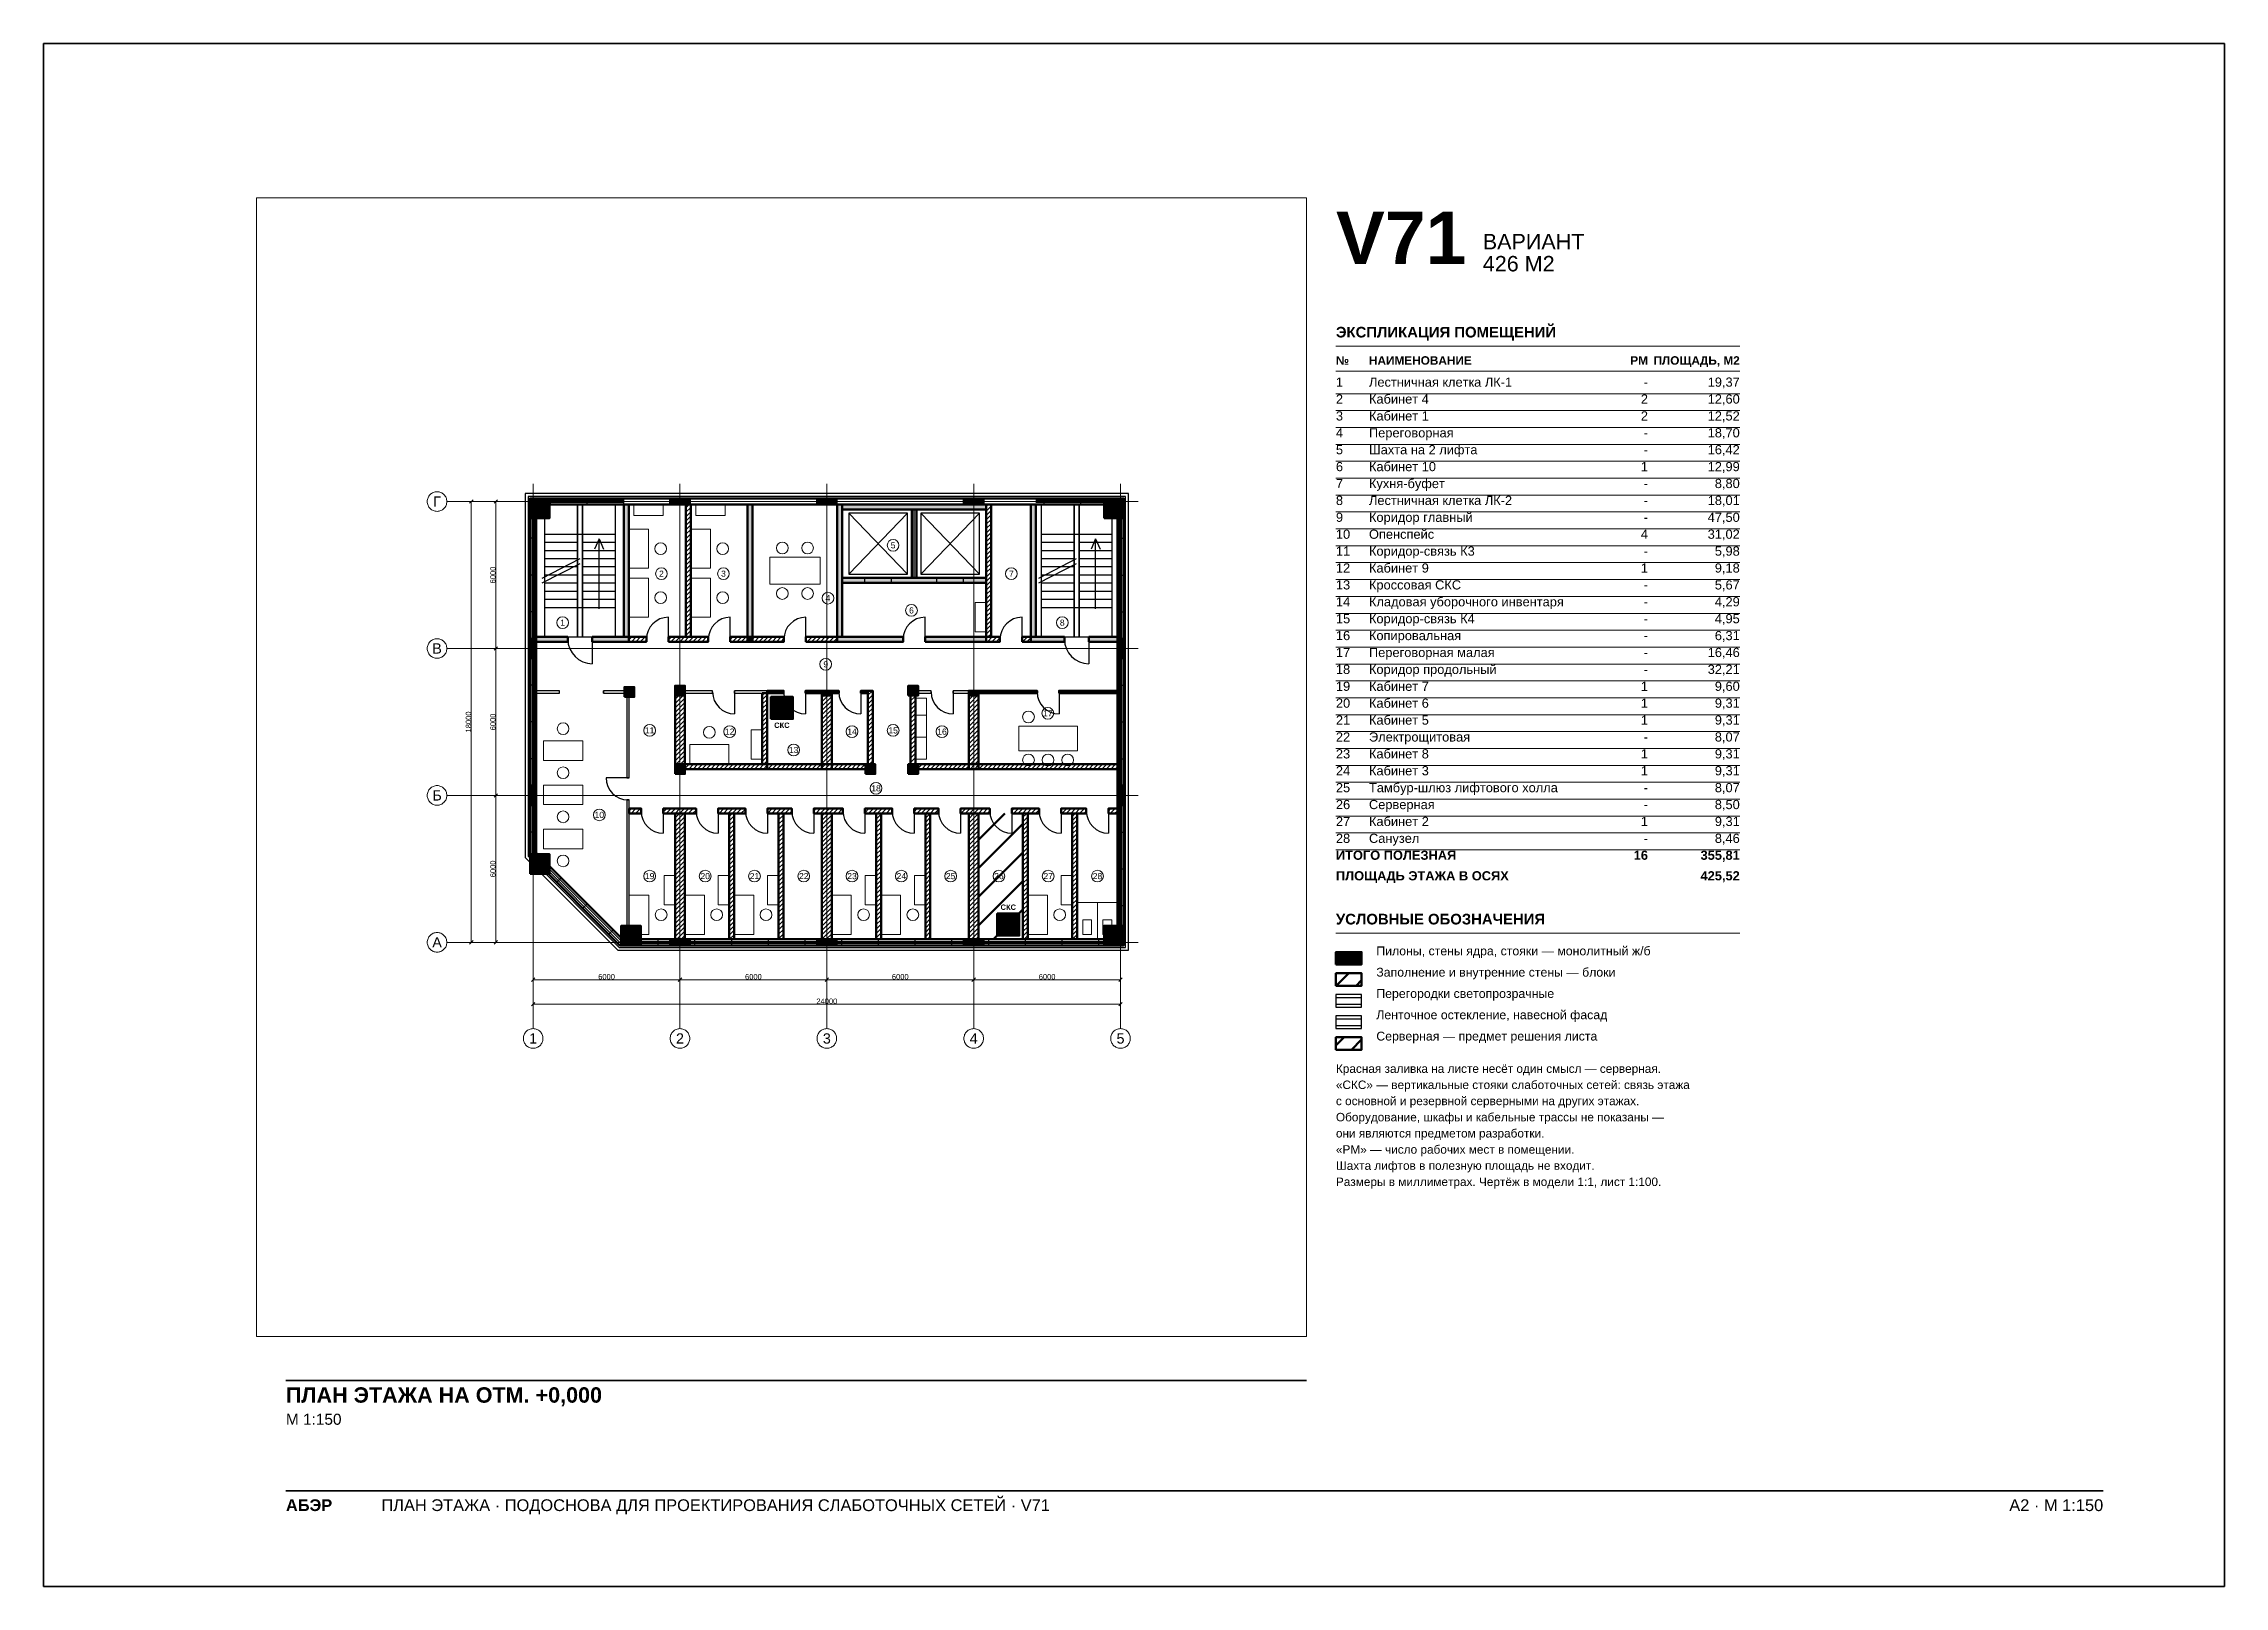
# Paper-space layout 'A2-1-100' of a CAD drawing. Header units: millimetres. Extents: x 0 to 594, y 0 to 420.
# The model-space entities are those that its viewports show. They can reach past a viewport. Long polylines and large blocks are cut down to what shows.
import ezdxf
from ezdxf.enums import TextEntityAlignment as Align

# ---------------------------------------------------------------- set-up
doc = ezdxf.new("R2010")
doc.units = ezdxf.units.MM
doc.linetypes.add('CENTER2', pattern=[2.541, 1.587, -0.318, 0.318, -0.318])
for name, color, linetype, lineweight in [('A-ANNO-LEGEND', 7, 'CONTINUOUS', 18), ('A-ANNO-NOTES', 8, 'CONTINUOUS', 13), ('A-ANNO-ROOM', 7, 'CONTINUOUS', 18), ('A-ANNO-TABLE', 7, 'CONTINUOUS', 18), ('A-DIMS', 8, 'CONTINUOUS', 13), ('A-DOOR', 3, 'CONTINUOUS', 25), ('A-ELEV', 7, 'CONTINUOUS', 25), ('A-FACADE-PANEL', 8, 'CONTINUOUS', 25), ('A-FURN', 8, 'CONTINUOUS', 18), ('A-GLAZ-RIBBON', 5, 'CONTINUOUS', 25), ('A-GRID', 8, 'CENTER2', 13), ('A-HATCH', 9, 'CONTINUOUS', 9), ('A-OUTLINE', 7, 'CONTINUOUS', 50), ('A-SANI', 8, 'CONTINUOUS', 18), ('A-STAIR', 7, 'CONTINUOUS', 25), ('A-TITLE', 7, 'CONTINUOUS', 35), ('A-VIEWPORT', 8, 'CONTINUOUS', 9), ('A-WALL-BLOCK', 9, 'CONTINUOUS', 50), ('A-WALL-GLASS', 4, 'CONTINUOUS', 25), ('A-WALL-RC', 7, 'CONTINUOUS', 50), ('E-SCS-RISER', 1, 'CONTINUOUS', 50), ('E-SERVER-ROOM', 1, 'CONTINUOUS', 50)]:
    doc.layers.add(name, color=color, linetype=linetype, lineweight=lineweight)
doc.styles.add('Arial', font='arial.ttf')
doc.styles.add('Arial-Bold', font='arialbd.ttf')
doc.styles.get("Standard").update_dxf_attribs({"font": 'arial.ttf'})

psp = doc.layouts.new('A2-1-100')

# ---------------------------------------------------------------- texts
at = {"layer": 'A-ANNO-LEGEND'}
for s, height, style, p in [('УСЛОВНЫЕ ОБОЗНАЧЕНИЯ', 2.9, 'Arial-Bold', (352, 180.2)), ('Пилоны, стены ядра, стояки — монолитный ж/б', 2.4, 'Arial', (363, 171.8)), ('Заполнение и внутренние стены — блоки', 2.4, 'Arial', (363, 166)), ('Перегородки светопрозрачные', 2.4, 'Arial', (363, 160.2)), ('Ленточное остекление, навесной фасад', 2.4, 'Arial', (363, 154.4)), ('Серверная — предмет решения листа', 2.4, 'Arial', (363, 148.6))]:
    psp.add_text(s, height=height, dxfattribs=dict(at, style=style)).set_placement(p)
at = {"layer": 'A-ANNO-NOTES', "style": 'Arial'}
for s, p in [('«СКС» — вертикальные стояки слаботочных сетей: связь этажа', (352, 135.4)), ('Красная заливка на листе несёт один смысл — серверная.', (352, 139.8)), ('с основной и резервной серверными на других этажах.', (352, 131)), ('Оборудование, шкафы и кабельные трассы не показаны —', (352, 126.6)), ('они являются предметом разработки.', (352, 122.2)), ('«РМ» — число рабочих мест в помещении.', (352, 117.8)), ('Шахта лифтов в полезную площадь не входит.', (352, 113.4)), ('Размеры в миллиметрах. Чертёж в модели 1:1, лист 1:100.', (352, 109))]:
    psp.add_text(s, height=2.3, dxfattribs=at).set_placement(p)
at = {"layer": 'A-ANNO-TABLE'}
for s, height, style, p in [('ЭКСПЛИКАЦИЯ ПОМЕЩЕНИЙ', 2.9, 'Arial-Bold', (352, 340)), ('№', 2.3, 'Arial-Bold', (352, 332.6)), ('НАИМЕНОВАНИЕ', 2.3, 'Arial-Bold', (361, 332.6)), ('1', 2.5, 'Arial', (352, 326.6)), ('Лестничная клетка ЛК-1', 2.5, 'Arial', (361, 326.6)), ('2', 2.5, 'Arial', (352, 322)), ('Кабинет 4', 2.5, 'Arial', (361, 322)), ('4', 2.5, 'Arial', (352, 312.8)), ('3', 2.5, 'Arial', (352, 317.4)), ('Переговорная', 2.5, 'Arial', (361, 312.8)), ('Кабинет 1', 2.5, 'Arial', (361, 317.4)), ('5', 2.5, 'Arial', (352, 308.2)), ('Шахта на 2 лифта', 2.5, 'Arial', (361, 308.2)), ('6', 2.5, 'Arial', (352, 303.6)), ('Кабинет 10', 2.5, 'Arial', (361, 303.6)), ('7', 2.5, 'Arial', (352, 299)), ('Кухня-буфет', 2.5, 'Arial', (361, 299)), ('8', 2.5, 'Arial', (352, 294.4)), ('9', 2.5, 'Arial', (352, 289.8)), ('Лестничная клетка ЛК-2', 2.5, 'Arial', (361, 294.4)), ('Коридор главный', 2.5, 'Arial', (361, 289.8)), ('10', 2.5, 'Arial', (352, 285.2)), ('Опенспейс', 2.5, 'Arial', (361, 285.2)), ('11', 2.5, 'Arial', (352, 280.6)), ('Коридор-связь К3', 2.5, 'Arial', (361, 280.6)), ('12', 2.5, 'Arial', (352, 276)), ('13', 2.5, 'Arial', (352, 271.4)), ('Кабинет 9', 2.5, 'Arial', (361, 276)), ('Кроссовая СКС', 2.5, 'Arial', (361, 271.4)), ('14', 2.5, 'Arial', (352, 266.8)), ('Кладовая уборочного инвентаря', 2.5, 'Arial', (361, 266.8)), ('15', 2.5, 'Arial', (352, 262.2)), ('Коридор-связь К4', 2.5, 'Arial', (361, 262.2)), ('16', 2.5, 'Arial', (352, 257.6)), ('17', 2.5, 'Arial', (352, 253)), ('Переговорная малая', 2.5, 'Arial', (361, 253)), ('Копировальная', 2.5, 'Arial', (361, 257.6)), ('18', 2.5, 'Arial', (352, 248.4)), ('Коридор продольный', 2.5, 'Arial', (361, 248.4)), ('19', 2.5, 'Arial', (352, 243.8)), ('Кабинет 7', 2.5, 'Arial', (361, 243.8)), ('20', 2.5, 'Arial', (352, 239.2)), ('Кабинет 6', 2.5, 'Arial', (361, 239.2)), ('21', 2.5, 'Arial', (352, 234.6)), ('22', 2.5, 'Arial', (352, 230)), ('Электрощитовая', 2.5, 'Arial', (361, 230)), ('Кабинет 5', 2.5, 'Arial', (361, 234.6)), ('23', 2.5, 'Arial', (352, 225.4)), ('Кабинет 8', 2.5, 'Arial', (361, 225.4)), ('24', 2.5, 'Arial', (352, 220.8)), ('Кабинет 3', 2.5, 'Arial', (361, 220.8)), ('25', 2.5, 'Arial', (352, 216.2)), ('26', 2.5, 'Arial', (352, 211.6)), ('Тамбур-шлюз лифтового холла', 2.5, 'Arial', (361, 216.2)), ('Серверная', 2.5, 'Arial', (361, 211.6)), ('27', 2.5, 'Arial', (352, 207)), ('Кабинет 2', 2.5, 'Arial', (361, 207)), ('28', 2.5, 'Arial', (352, 202.4)), ('Санузел', 2.5, 'Arial', (361, 202.4)), ('ИТОГО ПОЛЕЗНАЯ', 2.5, 'Arial-Bold', (352, 197.8)), ('ПЛОЩАДЬ ЭТАЖА В ОСЯХ', 2.5, 'Arial-Bold', (352, 192.2))]:
    psp.add_text(s, height=height, dxfattribs=dict(at, style=style)).set_placement(p)
for s, height, style, p in [('РМ', 2.3, 'Arial-Bold', (437, 332.6)), ('ПЛОЩАДЬ, М2', 2.3, 'Arial-Bold', (462, 332.6)), ('-', 2.5, 'Arial', (437, 326.6)), ('19,37', 2.5, 'Arial', (462, 326.6)), ('2', 2.5, 'Arial', (437, 322)), ('12,60', 2.5, 'Arial', (462, 322)), ('2', 2.5, 'Arial', (437, 317.4)), ('12,52', 2.5, 'Arial', (462, 317.4)), ('18,70', 2.5, 'Arial', (462, 312.8)), ('-', 2.5, 'Arial', (437, 312.8)), ('-', 2.5, 'Arial', (437, 308.2)), ('16,42', 2.5, 'Arial', (462, 308.2)), ('1', 2.5, 'Arial', (437, 303.6)), ('12,99', 2.5, 'Arial', (462, 303.6)), ('-', 2.5, 'Arial', (437, 299)), ('8,80', 2.5, 'Arial', (462, 299)), ('-', 2.5, 'Arial', (437, 294.4)), ('47,50', 2.5, 'Arial', (462, 289.8)), ('18,01', 2.5, 'Arial', (462, 294.4)), ('4', 2.5, 'Arial', (437, 285.2)), ('-', 2.5, 'Arial', (437, 289.8)), ('31,02', 2.5, 'Arial', (462, 285.2)), ('-', 2.5, 'Arial', (437, 280.6)), ('5,98', 2.5, 'Arial', (462, 280.6)), ('1', 2.5, 'Arial', (437, 276)), ('5,67', 2.5, 'Arial', (462, 271.4)), ('9,18', 2.5, 'Arial', (462, 276)), ('-', 2.5, 'Arial', (437, 271.4)), ('-', 2.5, 'Arial', (437, 266.8)), ('4,29', 2.5, 'Arial', (462, 266.8)), ('-', 2.5, 'Arial', (437, 262.2)), ('4,95', 2.5, 'Arial', (462, 262.2)), ('-', 2.5, 'Arial', (437, 257.6)), ('16,46', 2.5, 'Arial', (462, 253)), ('6,31', 2.5, 'Arial', (462, 257.6)), ('-', 2.5, 'Arial', (437, 253)), ('-', 2.5, 'Arial', (437, 248.4)), ('32,21', 2.5, 'Arial', (462, 248.4)), ('1', 2.5, 'Arial', (437, 243.8)), ('9,60', 2.5, 'Arial', (462, 243.8)), ('1', 2.5, 'Arial', (437, 239.2)), ('9,31', 2.5, 'Arial', (462, 239.2)), ('1', 2.5, 'Arial', (437, 234.6)), ('8,07', 2.5, 'Arial', (462, 230)), ('9,31', 2.5, 'Arial', (462, 234.6)), ('1', 2.5, 'Arial', (437, 225.4)), ('-', 2.5, 'Arial', (437, 230)), ('9,31', 2.5, 'Arial', (462, 225.4)), ('1', 2.5, 'Arial', (437, 220.8)), ('9,31', 2.5, 'Arial', (462, 220.8)), ('-', 2.5, 'Arial', (437, 216.2)), ('8,07', 2.5, 'Arial', (462, 216.2)), ('8,50', 2.5, 'Arial', (462, 211.6)), ('1', 2.5, 'Arial', (437, 207)), ('-', 2.5, 'Arial', (437, 211.6)), ('9,31', 2.5, 'Arial', (462, 207)), ('-', 2.5, 'Arial', (437, 202.4)), ('8,46', 2.5, 'Arial', (462, 202.4)), ('16', 2.5, 'Arial-Bold', (437, 197.8)), ('355,81', 2.5, 'Arial-Bold', (462, 197.8)), ('425,52', 2.5, 'Arial-Bold', (462, 192.2))]:
    psp.add_text(s, height=height, dxfattribs=dict(at, style=style)).set_placement(p, align=Align.RIGHT)
at = {"layer": 'A-TITLE'}
for s, height, style, p in [('V71', 14.3, 'Arial-Bold', (352, 360)), ('ВАРИАНТ', 4.2, 'Arial', (392, 364)), ('426 М2', 4.2, 'Arial', (392, 358)), ('ПЛАН ЭТАЖА НА ОТМ. +0,000', 4.2, 'Arial-Bold', (66, 50)), ('М 1:150', 3, 'Arial', (66, 44)), ('ПЛАН ЭТАЖА · ПОДОСНОВА ДЛЯ ПРОЕКТИРОВАНИЯ СЛАБОТОЧНЫХ СЕТЕЙ · V71', 3.2, 'Arial', (92, 20.5)), ('АБЭР', 3.2, 'Arial-Bold', (66, 20.5))]:
    psp.add_text(s, height=height, dxfattribs=dict(at, style=style)).set_placement(p)
at = {"layer": 'A-TITLE', "style": 'Arial'}
psp.add_text('A2 · М 1:150', height=3.2, dxfattribs=at).set_placement((561, 20.5), align=Align.RIGHT)

msp = doc.modelspace()

# ---------------------------------------------------------------- texts
at = {"layer": 'A-ANNO-ROOM'}
for s, p in [('5', (14708, 16213)), ('2', (5242, 15055)), ('3', (7776, 15055)), ('7', (19540, 15055)), ('4', (12045, 14055)), ('6', (15458, 13555)), ('1', (1205, 13055)), ('8', (21619, 13055)), ('9', (11955, 11355)), ('17', (21030, 9355)), ('11', (4760, 8655)), ('12', (8030, 8605)), ('14', (13030, 8605)), ('15', (14709, 8655)), ('16', (16705, 8605)), ('13', (10644, 7855)), ('18', (14010, 6290)), ('10', (2705, 5205)), ('19', (4760, 2705)), ('20', (7030, 2705)), ('21', (9044, 2705)), ('22', (11058, 2705)), ('23', (13030, 2705)), ('24', (15044, 2705)), ('25', (17058, 2705)), ('26', (19030, 2705)), ('27', (21044, 2705)), ('28', (23058, 2705))]:
    msp.add_text(s, height=250, dxfattribs=at).set_placement(p, align=Align.MIDDLE_CENTER)
at = {"layer": 'A-DIMS'}
for s, p in [('6000', (-1645, 15000)), ('18000', (-2645, 9000)), ('6000', (-1645, 9000)), ('6000', (-1645, 3000))]:
    msp.add_text(s, height=220, rotation=90, dxfattribs=at).set_placement(p, align=Align.MIDDLE_CENTER)
for s, p in [('6000', (3000, -1405)), ('6000', (9000, -1405)), ('6000', (15000, -1405)), ('6000', (21000, -1405)), ('24000', (12000, -2405))]:
    msp.add_text(s, height=220, dxfattribs=at).set_placement(p, align=Align.MIDDLE_CENTER)
at = {"layer": 'A-GRID'}
for s, p in [('Г', (-3925, 18000)), ('В', (-3925, 12000)), ('Б', (-3925, 6000)), ('А', (-3925, 0)), ('1', (0, -3925)), ('2', (6000, -3925)), ('3', (12000, -3925)), ('4', (18000, -3925)), ('5', (24000, -3925))]:
    msp.add_text(s, height=420, dxfattribs=at).set_placement(p, align=Align.MIDDLE_CENTER)
at = {"layer": 'E-SCS-RISER', "style": 'Arial-Bold'}
for p in [(10164, 8865), (19414, 1435)]:
    msp.add_text('СКС', height=220, dxfattribs=at).set_placement(p, align=Align.MIDDLE_CENTER)

# ---------------------------------------------------------------- hatches: boundary and pattern name
at = {"layer": 'A-HATCH'}
h = msp.add_hatch(dxfattribs=at)
h.set_pattern_fill('ANSI31', scale=40)
h.paths.add_polyline_path([(6246, 12475), (6446, 12475), (6446, 17875), (6446, 17875), (6246, 17875), (6246, 17875)])
h = msp.add_hatch(dxfattribs=at)
h.set_pattern_fill('ANSI31', scale=40)
h.paths.add_polyline_path([(18510, 12475), (18710, 12475), (18710, 17875), (18710, 17875), (18510, 17875), (18510, 17875)])
h = msp.add_hatch(dxfattribs=at)
h.set_pattern_fill('ANSI31', scale=40)
h.paths.add_polyline_path([(3912, 12275), (4629, 12275), (4629, 12475), (3912, 12475)])
h = msp.add_hatch(dxfattribs=at)
h.set_pattern_fill('ANSI31', scale=40)
h.paths.add_polyline_path([(5529, 12275), (7156, 12275), (7156, 12475), (5529, 12475)])
h = msp.add_hatch(dxfattribs=at)
h.set_pattern_fill('ANSI31', scale=40)
h.paths.add_polyline_path([(8056, 12275), (8765, 12275), (8765, 12475), (8056, 12475)])
h = msp.add_hatch(dxfattribs=at)
h.set_pattern_fill('ANSI31', scale=40)
h.paths.add_polyline_path([(8965, 12275), (10246, 12275), (10246, 12475), (8965, 12475)])
h = msp.add_hatch(dxfattribs=at)
h.set_pattern_fill('ANSI31', scale=40)
h.paths.add_polyline_path([(11146, 12275), (12428, 12275), (12428, 12475), (11146, 12475)])
h = msp.add_hatch(dxfattribs=at)
h.set_pattern_fill('ANSI31', scale=40)
h.paths.add_polyline_path([(18510, 12275), (19074, 12275), (19074, 12475), (18510, 12475)])
h = msp.add_hatch(dxfattribs=at)
h.set_pattern_fill('ANSI31', scale=40)
h.paths.add_polyline_path([(19974, 12275), (20339, 12275), (20339, 12475), (19974, 12475)])
h = msp.add_hatch(dxfattribs=at)
h.set_pattern_fill('ANSI31', scale=40)
h.paths.add_polyline_path([(3830, 10175), (3930, 10175), (3930, 10275), (3830, 10275)])
h = msp.add_hatch(dxfattribs=at)
h.set_pattern_fill('ANSI31', scale=40)
h.paths.add_polyline_path([(5800, 7075), (6200, 7075), (6200, 10275), (5800, 10275)])
h = msp.add_hatch(dxfattribs=at)
h.set_pattern_fill('ANSI31', scale=40)
h.paths.add_polyline_path([(9364, 7275), (9564, 7275), (9564, 10175), (9364, 10175)])
h = msp.add_hatch(dxfattribs=at)
h.set_pattern_fill('ANSI31', scale=40)
h.paths.add_polyline_path([(9564, 10175), (10232, 10175), (10232, 10275), (9564, 10275)])
h = msp.add_hatch(dxfattribs=at)
h.set_pattern_fill('ANSI31', scale=40)
h.paths.add_polyline_path([(11132, 10175), (11800, 10175), (11800, 10275), (11132, 10275)])
h = msp.add_hatch(dxfattribs=at)
h.set_pattern_fill('ANSI31', scale=40)
h.paths.add_polyline_path([(11800, 10075), (12200, 10075), (12200, 10275), (11800, 10275)])
h = msp.add_hatch(dxfattribs=at)
h.set_pattern_fill('ANSI31', scale=40)
h.paths.add_polyline_path([(11800, 7275), (12200, 7275), (12200, 10175), (11800, 10175)])
h = msp.add_hatch(dxfattribs=at)
h.set_pattern_fill('ANSI31', scale=40)
h.paths.add_polyline_path([(12200, 10175), (12490, 10175), (12490, 10275), (12200, 10275)])
h = msp.add_hatch(dxfattribs=at)
h.set_pattern_fill('ANSI31', scale=40)
h.paths.add_polyline_path([(13390, 10175), (13679, 10175), (13679, 10275), (13390, 10275)])
h = msp.add_hatch(dxfattribs=at)
h.set_pattern_fill('ANSI31', scale=40)
h.paths.add_polyline_path([(13679, 7075), (13879, 7075), (13879, 10275), (13679, 10275)])
h = msp.add_hatch(dxfattribs=at)
h.set_pattern_fill('ANSI31', scale=40)
h.paths.add_polyline_path([(15425, 7075), (15625, 7075), (15625, 10275), (15425, 10275)])
h = msp.add_hatch(dxfattribs=at)
h.set_pattern_fill('ANSI31', scale=40)
h.paths.add_polyline_path([(17800, 10075), (18200, 10075), (18200, 10275), (17800, 10275)])
h = msp.add_hatch(dxfattribs=at)
h.set_pattern_fill('ANSI31', scale=40)
h.paths.add_polyline_path([(17800, 7275), (18200, 7275), (18200, 10175), (17800, 10175)])
h = msp.add_hatch(dxfattribs=at)
h.set_pattern_fill('ANSI31', scale=40)
h.paths.add_polyline_path([(18200, 10175), (20588, 10175), (20588, 10275), (18200, 10275)])
h = msp.add_hatch(dxfattribs=at)
h.set_pattern_fill('ANSI31', scale=40)
h.paths.add_polyline_path([(21488, 10175), (23875, 10175), (23875, 10175), (23875, 10275), (23875, 10275), (21488, 10275)])
h = msp.add_hatch(dxfattribs=at)
h.set_pattern_fill('ANSI31', scale=40)
h.paths.add_polyline_path([(6200, 7075), (9564, 7075), (9564, 7275), (6200, 7275)])
h = msp.add_hatch(dxfattribs=at)
h.set_pattern_fill('ANSI31', scale=40)
h.paths.add_polyline_path([(9564, 7075), (11800, 7075), (11800, 7275), (9564, 7275)])
h = msp.add_hatch(dxfattribs=at)
h.set_pattern_fill('ANSI31', scale=40)
h.paths.add_polyline_path([(11800, 7075), (12200, 7075), (12200, 7275), (11800, 7275)])
h = msp.add_hatch(dxfattribs=at)
h.set_pattern_fill('ANSI31', scale=40)
h.paths.add_polyline_path([(12200, 7075), (13679, 7075), (13679, 7275), (12200, 7275)])
h = msp.add_hatch(dxfattribs=at)
h.set_pattern_fill('ANSI31', scale=40)
h.paths.add_polyline_path([(15625, 7075), (17800, 7075), (17800, 7275), (15625, 7275)])
h = msp.add_hatch(dxfattribs=at)
h.set_pattern_fill('ANSI31', scale=40)
h.paths.add_polyline_path([(17800, 7075), (18200, 7075), (18200, 7275), (17800, 7275)])
h = msp.add_hatch(dxfattribs=at)
h.set_pattern_fill('ANSI31', scale=40)
h.paths.add_polyline_path([(18200, 7075), (23875, 7075), (23875, 7075), (23875, 7275), (23875, 7275), (18200, 7275)])
h = msp.add_hatch(dxfattribs=at)
h.set_pattern_fill('ANSI31', scale=40)
h.paths.add_polyline_path([(3930, 5260), (4415, 5260), (4415, 5460), (3930, 5460)])
h = msp.add_hatch(dxfattribs=at)
h.set_pattern_fill('ANSI31', scale=40)
h.paths.add_polyline_path([(5315, 5260), (6657, 5260), (6657, 5460), (5315, 5460)])
h = msp.add_hatch(dxfattribs=at)
h.set_pattern_fill('ANSI31', scale=40)
h.paths.add_polyline_path([(7557, 5260), (8671, 5260), (8671, 5460), (7557, 5460)])
h = msp.add_hatch(dxfattribs=at)
h.set_pattern_fill('ANSI31', scale=40)
h.paths.add_polyline_path([(9571, 5260), (10564, 5260), (10564, 5460), (9571, 5460)])
h = msp.add_hatch(dxfattribs=at)
h.set_pattern_fill('ANSI31', scale=40)
h.paths.add_polyline_path([(11464, 5260), (12657, 5260), (12657, 5460), (11464, 5460)])
h = msp.add_hatch(dxfattribs=at)
h.set_pattern_fill('ANSI31', scale=40)
h.paths.add_polyline_path([(13557, 5260), (14671, 5260), (14671, 5460), (13557, 5460)])
h = msp.add_hatch(dxfattribs=at)
h.set_pattern_fill('ANSI31', scale=40)
h.paths.add_polyline_path([(15571, 5260), (16564, 5260), (16564, 5460), (15571, 5460)])
h = msp.add_hatch(dxfattribs=at)
h.set_pattern_fill('ANSI31', scale=40)
h.paths.add_polyline_path([(17464, 5260), (18657, 5260), (18657, 5460), (17464, 5460)])
h = msp.add_hatch(dxfattribs=at)
h.set_pattern_fill('ANSI31', scale=40)
h.paths.add_polyline_path([(19557, 5260), (20671, 5260), (20671, 5460), (19557, 5460)])
h = msp.add_hatch(dxfattribs=at)
h.set_pattern_fill('ANSI31', scale=40)
h.paths.add_polyline_path([(21571, 5260), (22602, 5260), (22602, 5460), (21571, 5460)])
h = msp.add_hatch(dxfattribs=at)
h.set_pattern_fill('ANSI31', scale=40)
h.paths.add_polyline_path([(23502, 5260), (23875, 5260), (23875, 5260), (23875, 5460), (23875, 5460), (23502, 5460)])
h = msp.add_hatch(dxfattribs=at)
h.set_pattern_fill('ANSI31', scale=40)
h.paths.add_polyline_path([(5800, 125), (6200, 125), (6200, 125), (6200, 5260), (5800, 5260), (5800, 125)])
h = msp.add_hatch(dxfattribs=at)
h.set_pattern_fill('ANSI31', scale=40)
h.paths.add_polyline_path([(8014, 125), (8214, 125), (8214, 125), (8214, 5260), (8014, 5260), (8014, 125)])
h = msp.add_hatch(dxfattribs=at)
h.set_pattern_fill('ANSI31', scale=40)
h.paths.add_polyline_path([(10028, 125), (10228, 125), (10228, 125), (10228, 5260), (10028, 5260), (10028, 125)])
h = msp.add_hatch(dxfattribs=at)
h.set_pattern_fill('ANSI31', scale=40)
h.paths.add_polyline_path([(11800, 125), (12200, 125), (12200, 125), (12200, 5260), (11800, 5260), (11800, 125)])
h = msp.add_hatch(dxfattribs=at)
h.set_pattern_fill('ANSI31', scale=40)
h.paths.add_polyline_path([(14014, 125), (14214, 125), (14214, 125), (14214, 5260), (14014, 5260), (14014, 125)])
h = msp.add_hatch(dxfattribs=at)
h.set_pattern_fill('ANSI31', scale=40)
h.paths.add_polyline_path([(16028, 125), (16228, 125), (16228, 125), (16228, 5260), (16028, 5260), (16028, 125)])
h = msp.add_hatch(dxfattribs=at)
h.set_pattern_fill('ANSI31', scale=40)
h.paths.add_polyline_path([(17800, 125), (18200, 125), (18200, 125), (18200, 5260), (17800, 5260), (17800, 125)])
h = msp.add_hatch(dxfattribs=at)
h.set_pattern_fill('ANSI31', scale=40)
h.paths.add_polyline_path([(20014, 125), (20214, 125), (20214, 125), (20214, 5260), (20014, 5260), (20014, 125)])
h = msp.add_hatch(dxfattribs=at)
h.set_pattern_fill('ANSI31', scale=40)
h.paths.add_polyline_path([(22028, 125), (22228, 125), (22228, 125), (22228, 5260), (22028, 5260), (22028, 125)])
at = {"layer": 'A-WALL-RC'}
h = msp.add_hatch(color=7, dxfattribs=at)
h.dxf.hatch_style = 1
h.paths.add_polyline_path([(-125, 17325), (675, 17325), (675, 18125), (-125, 18125)])
h = msp.add_hatch(color=7, dxfattribs=at)
h.dxf.hatch_style = 1
h.paths.add_polyline_path([(3712, 12475), (3912, 12475), (3912, 17875), (3912, 17875), (3712, 17875), (3712, 17875)])
h = msp.add_hatch(color=7, dxfattribs=at)
h.dxf.hatch_style = 1
h.paths.add_polyline_path([(5600, 17875), (6400, 17875), (6400, 18125), (5600, 18125)])
h = msp.add_hatch(color=7, dxfattribs=at)
h.dxf.hatch_style = 1
h.paths.add_polyline_path([(8765, 12475), (8965, 12475), (8965, 17875), (8965, 17875), (8765, 17875), (8765, 17875)])
h = msp.add_hatch(color=7, dxfattribs=at)
h.dxf.hatch_style = 1
h.paths.add_polyline_path([(11600, 17875), (12400, 17875), (12400, 18125), (11600, 18125)])
h = msp.add_hatch(color=7, dxfattribs=at)
h.dxf.hatch_style = 1
h.paths.add_polyline_path([(12428, 12475), (12628, 12475), (12628, 17875), (12628, 17875), (12428, 17875), (12428, 17875)])
h = msp.add_hatch(color=7, dxfattribs=at)
h.dxf.hatch_style = 1
h.paths.add_polyline_path([(12628, 17675), (18510, 17675), (18510, 17875), (18510, 17875), (12628, 17875), (12628, 17875)])
h = msp.add_hatch(color=7, dxfattribs=at)
h.dxf.hatch_style = 1
h.paths.add_polyline_path([(17600, 17875), (18400, 17875), (18400, 18125), (17600, 18125)])
h = msp.add_hatch(color=7, dxfattribs=at)
h.dxf.hatch_style = 1
h.paths.add_polyline_path([(20339, 12475), (20539, 12475), (20539, 17875), (20539, 17875), (20339, 17875), (20339, 17875)])
h = msp.add_hatch(color=7, dxfattribs=at)
h.dxf.hatch_style = 1
h.paths.add_polyline_path([(23325, 17325), (24125, 17325), (24125, 18125), (23325, 18125)])
h = msp.add_hatch(color=7, dxfattribs=at)
h.dxf.hatch_style = 1
h.paths.add_polyline_path([(15469, 14883), (15669, 14883), (15669, 17675), (15469, 17675)])
h = msp.add_hatch(color=7, dxfattribs=at)
h.dxf.hatch_style = 1
h.paths.add_polyline_path([(12628, 14683), (18510, 14683), (18510, 14883), (12628, 14883)])
h = msp.add_hatch(color=7, dxfattribs=at)
h.dxf.hatch_style = 1
h.paths.add_polyline_path([(125, 12275), (125, 12275), (1418, 12275), (1418, 12475), (125, 12475), (125, 12475)])
h = msp.add_hatch(color=7, dxfattribs=at)
h.dxf.hatch_style = 1
h.paths.add_polyline_path([(2418, 12275), (3912, 12275), (3912, 12475), (2418, 12475)])
h = msp.add_hatch(color=7, dxfattribs=at)
h.dxf.hatch_style = 1
h.paths.add_polyline_path([(8765, 12275), (8965, 12275), (8965, 12475), (8765, 12475)])
h = msp.add_hatch(color=7, dxfattribs=at)
h.dxf.hatch_style = 1
h.paths.add_polyline_path([(12428, 12275), (15119, 12275), (15119, 12475), (12428, 12475)])
h = msp.add_hatch(color=7, dxfattribs=at)
h.dxf.hatch_style = 1
h.paths.add_polyline_path([(16019, 12275), (18510, 12275), (18510, 12475), (16019, 12475)])
h = msp.add_hatch(color=7, dxfattribs=at)
h.dxf.hatch_style = 1
h.paths.add_polyline_path([(20339, 12275), (21707, 12275), (21707, 12475), (20339, 12475)])
h = msp.add_hatch(color=7, dxfattribs=at)
h.dxf.hatch_style = 1
h.paths.add_polyline_path([(22707, 12275), (23875, 12275), (23875, 12275), (23875, 12475), (23875, 12475), (22707, 12475)])
h = msp.add_hatch(color=7, dxfattribs=at)
h.dxf.hatch_style = 1
h.paths.add_polyline_path([(-125, 11600), (125, 11600), (125, 12400), (-125, 12400)])
h = msp.add_hatch(color=7, dxfattribs=at)
h.dxf.hatch_style = 1
h.paths.add_polyline_path([(23875, 11600), (24125, 11600), (24125, 12400), (23875, 12400)])
h = msp.add_hatch(color=7, dxfattribs=at)
h.dxf.hatch_style = 1
h.paths.add_polyline_path([(3730, 10025), (4130, 10025), (4130, 10425), (3730, 10425)])
h = msp.add_hatch(color=7, dxfattribs=at)
h.dxf.hatch_style = 1
h.paths.add_polyline_path([(5800, 10075), (6200, 10075), (6200, 10475), (5800, 10475)])
h = msp.add_hatch(color=7, dxfattribs=at)
h.dxf.hatch_style = 1
h.paths.add_polyline_path([(15325, 10075), (15725, 10075), (15725, 10475), (15325, 10475)])
h = msp.add_hatch(color=7, dxfattribs=at)
h.dxf.hatch_style = 1
h.paths.add_polyline_path([(5800, 6875), (6200, 6875), (6200, 7275), (5800, 7275)])
h = msp.add_hatch(color=7, dxfattribs=at)
h.dxf.hatch_style = 1
h.paths.add_polyline_path([(13579, 6875), (13979, 6875), (13979, 7275), (13579, 7275)])
h = msp.add_hatch(color=7, dxfattribs=at)
h.dxf.hatch_style = 1
h.paths.add_polyline_path([(15325, 6875), (15725, 6875), (15725, 7275), (15325, 7275)])
h = msp.add_hatch(color=7, dxfattribs=at)
h.dxf.hatch_style = 1
h.paths.add_polyline_path([(-125, 5600), (125, 5600), (125, 6400), (-125, 6400)])
h = msp.add_hatch(color=7, dxfattribs=at)
h.dxf.hatch_style = 1
h.paths.add_polyline_path([(23875, 5600), (24125, 5600), (24125, 6400), (23875, 6400)])
h = msp.add_hatch(color=7, dxfattribs=at)
h.dxf.hatch_style = 1
h.paths.add_polyline_path([(-125, 2800), (675, 2800), (675, 3600), (-125, 3600)])
h = msp.add_hatch(color=7, dxfattribs=at)
h.dxf.hatch_style = 1
h.paths.add_polyline_path([(3600, -125), (4400, -125), (4400, 675), (3600, 675)])
h = msp.add_hatch(color=7, dxfattribs=at)
h.dxf.hatch_style = 1
h.paths.add_polyline_path([(5600, -125), (6400, -125), (6400, 125), (5600, 125)])
h = msp.add_hatch(color=7, dxfattribs=at)
h.dxf.hatch_style = 1
h.paths.add_polyline_path([(11600, -125), (12400, -125), (12400, 125), (11600, 125)])
h = msp.add_hatch(color=7, dxfattribs=at)
h.dxf.hatch_style = 1
h.paths.add_polyline_path([(17600, -125), (18400, -125), (18400, 125), (17600, 125)])
h = msp.add_hatch(color=7, dxfattribs=at)
h.dxf.hatch_style = 1
h.paths.add_polyline_path([(23325, -125), (24125, -125), (24125, 675), (23325, 675)])
at = {"layer": 'E-SCS-RISER'}
h = msp.add_hatch(color=7, dxfattribs=at)
h.dxf.hatch_style = 1
h.paths.add_polyline_path([(9714, 9125), (10614, 9125), (10614, 10025), (9714, 10025)])
h = msp.add_hatch(color=7, dxfattribs=at)
h.dxf.hatch_style = 1
h.paths.add_polyline_path([(18964, 275), (19864, 275), (19864, 1175), (18964, 1175)])
at = {"layer": 'E-SERVER-ROOM'}
h = msp.add_hatch(dxfattribs=at)
h.set_pattern_fill('ANSI31', scale=260)
h.paths.add_polyline_path([(18200, 125), (20014, 125), (20014, 5260), (18200, 5260)])

# ---------------------------------------------------------------- linework, layer by layer
at = {"layer": 'A-ANNO-ROOM'}
for centre in [(14708, 16213), (5242, 15055), (7776, 15055), (19540, 15055), (12045, 14055), (15458, 13555), (1205, 13055), (21619, 13055), (11955, 11355), (21030, 9355), (4760, 8655), (8030, 8605), (10644, 7855), (13030, 8605), (14709, 8655), (16705, 8605), (14010, 6290), (2705, 5205), (4760, 2705), (7030, 2705), (9044, 2705), (11058, 2705), (13030, 2705), (15044, 2705), (17058, 2705), (19030, 2705), (21044, 2705), (23058, 2705)]:
    msp.add_circle(centre, 240, dxfattribs=at)
at = {"layer": 'A-DIMS'}
for p, q in [((-2596, 17929), (-2454, 18071)), ((-2525, 0), (-2525, 18000)), ((-1596, 17929), (-1454, 18071)), ((-1525, 12000), (-1525, 18000)), ((-1596, 11929), (-1454, 12071)), ((-1596, 11929), (-1454, 12071)), ((-1525, 6000), (-1525, 12000)), ((-1596, 5929), (-1454, 6071)), ((-1596, 5929), (-1454, 6071)), ((-1525, 0), (-1525, 6000)), ((-2596, -71), (-2454, 71)), ((-1596, -71), (-1454, 71)), ((-71, -1596), (71, -1454)), ((0, -1525), (6000, -1525)), ((5929, -1596), (6071, -1454)), ((5929, -1596), (6071, -1454)), ((6000, -1525), (12000, -1525)), ((11929, -1596), (12071, -1454)), ((11929, -1596), (12071, -1454)), ((12000, -1525), (18000, -1525)), ((17929, -1596), (18071, -1454)), ((17929, -1596), (18071, -1454)), ((18000, -1525), (24000, -1525)), ((23929, -1596), (24071, -1454)), ((-71, -2596), (71, -2454)), ((0, -2525), (24000, -2525)), ((23929, -2596), (24071, -2454))]:
    msp.add_line(p, q, dxfattribs=at)
at = {"layer": 'A-DOOR'}
for p, q in [((13548, 14683), (13548, 14883)), ((14648, 14683), (14648, 14883)), ((16490, 14683), (16490, 14883)), ((17590, 14683), (17590, 14883)), ((1418, 12275), (1418, 12475)), ((2418, 12275), (2418, 12475)), ((4629, 12275), (4629, 12475)), ((5529, 12375), (5529, 13275)), ((5529, 12275), (5529, 12475)), ((7156, 12275), (7156, 12475)), ((8056, 12375), (8056, 13275)), ((8056, 12275), (8056, 12475)), ((10246, 12275), (10246, 12475)), ((11146, 12375), (11146, 13275)), ((11146, 12275), (11146, 12475)), ((15119, 12275), (15119, 12475)), ((16019, 12375), (16019, 13275)), ((16019, 12275), (16019, 12475)), ((19074, 12275), (19074, 12475)), ((19974, 12375), (19974, 13275)), ((19974, 12275), (19974, 12475)), ((21707, 12275), (21707, 12475)), ((22707, 12275), (22707, 12475)), ((2418, 12375), (2418, 11375)), ((22707, 12375), (22707, 11375)), ((1078, 10175), (1078, 10275)), ((2878, 10175), (2878, 10275)), ((7332, 10175), (7332, 10275)), ((8232, 10175), (8232, 10275)), ((8232, 10225), (8232, 9325)), ((10232, 10175), (10232, 10275)), ((11132, 10175), (11132, 10275)), ((11132, 10225), (11132, 9325)), ((12490, 10175), (12490, 10275)), ((13390, 10175), (13390, 10275)), ((13390, 10225), (13390, 9325)), ((16262, 10175), (16262, 10275)), ((17162, 10175), (17162, 10275)), ((17162, 10225), (17162, 9325)), ((20588, 10175), (20588, 10275)), ((21488, 10175), (21488, 10275)), ((21488, 10225), (21488, 9325)), ((3880, 6718), (2980, 6718)), ((3830, 6718), (3930, 6718)), ((3830, 5818), (3930, 5818)), ((4415, 5260), (4415, 5460)), ((5315, 5260), (5315, 5460)), ((5315, 5360), (5315, 4460)), ((6657, 5260), (6657, 5460)), ((7557, 5260), (7557, 5460)), ((7557, 5360), (7557, 4460)), ((8671, 5260), (8671, 5460)), ((9571, 5260), (9571, 5460)), ((9571, 5360), (9571, 4460)), ((10564, 5260), (10564, 5460)), ((11464, 5260), (11464, 5460)), ((11464, 5360), (11464, 4460)), ((12657, 5260), (12657, 5460)), ((13557, 5260), (13557, 5460)), ((13557, 5360), (13557, 4460)), ((14671, 5260), (14671, 5460)), ((15571, 5260), (15571, 5460)), ((15571, 5360), (15571, 4460)), ((16564, 5260), (16564, 5460)), ((17464, 5260), (17464, 5460)), ((17464, 5360), (17464, 4460)), ((18657, 5260), (18657, 5460)), ((19557, 5260), (19557, 5460)), ((19557, 5360), (19557, 4460)), ((20671, 5260), (20671, 5460)), ((21571, 5260), (21571, 5460)), ((21571, 5360), (21571, 4460)), ((22602, 5260), (22602, 5460)), ((23502, 5260), (23502, 5460)), ((23502, 5360), (23502, 4460))]:
    msp.add_line(p, q, dxfattribs=at)
for centre, radius, start, end in [((5529, 12375), 900, 90, 180), ((8056, 12375), 900, 90, 180), ((11146, 12375), 900, 90, 180), ((16019, 12375), 900, 90, 180), ((19974, 12375), 900, 90, 180), ((2418, 12375), 1000, 180, -90), ((22707, 12375), 1000, 180, -90), ((8232, 10225), 900, 180, -90), ((11132, 10225), 900, 180, -90), ((13390, 10225), 900, 180, -90), ((17162, 10225), 900, 180, -90), ((21488, 10225), 900, 180, -90), ((3880, 6718), 900, 180, -90), ((5315, 5360), 900, 180, -90), ((7557, 5360), 900, 180, -90), ((9571, 5360), 900, 180, -90), ((11464, 5360), 900, 180, -90), ((13557, 5360), 900, 180, -90), ((15571, 5360), 900, 180, -90), ((17464, 5360), 900, 180, -90), ((19557, 5360), 900, 180, -90), ((21571, 5360), 900, 180, -90), ((23502, 5360), 900, 180, -90)]:
    msp.add_arc(centre, radius, start, end, dxfattribs=at)
at = {"layer": 'A-ELEV'}
for p, q in [((12898, 15033), (15298, 17525)), ((12898, 17525), (15298, 15033)), ((15569, 14883), (15569, 17675)), ((15840, 15033), (18240, 17525)), ((15840, 17525), (18240, 15033))]:
    msp.add_line(p, q, dxfattribs=at)
for points in [[(12898, 15033), (15298, 15033), (15298, 17525), (12898, 17525)], [(15840, 15033), (18240, 15033), (18240, 17525), (15840, 17525)]]:
    msp.add_lwpolyline(points, close=True, dxfattribs=at)
at = {"layer": 'A-FACADE-PANEL'}
for points in [[(-325, 3465), (3465, -325), (24325, -325), (24325, 18325), (-325, 18325)], [(-205, 3515), (3515, -205), (24205, -205), (24205, 18205), (-205, 18205)]]:
    msp.add_lwpolyline(points, close=True, dxfattribs=at)
at = {"layer": 'A-FURN'}
for p, q in [((15625, 9275), (16075, 9275)), ((15625, 8375), (16075, 8375))]:
    msp.add_line(p, q, dxfattribs=at)
for points in [[(4112, 17425), (5312, 17425), (5312, 17875), (4112, 17875)], [(6646, 17425), (7846, 17425), (7846, 17875), (6646, 17875)], [(3912, 15275), (4712, 15275), (4712, 16875), (3912, 16875)], [(6446, 15275), (7246, 15275), (7246, 16875), (6446, 16875)], [(9665, 14625), (11728, 14625), (11728, 15725), (9665, 15725)], [(3912, 13275), (4712, 13275), (4712, 14875), (3912, 14875)], [(6446, 13275), (7246, 13275), (7246, 14875), (6446, 14875)], [(18060, 12675), (18510, 12675), (18510, 13875), (18060, 13875)], [(15625, 7475), (16075, 7475), (16075, 9975), (15625, 9975)], [(425, 7425), (2025, 7425), (2025, 8225), (425, 8225)], [(6400, 7275), (8000, 7275), (8000, 8075), (6400, 8075)], [(8914, 7475), (9364, 7475), (9364, 8675), (8914, 8675)], [(19838, 7825), (22238, 7825), (22238, 8825), (19838, 8825)], [(425, 5625), (2025, 5625), (2025, 6425), (425, 6425)], [(425, 3825), (2025, 3825), (2025, 4625), (425, 4625)], [(5350, 1525), (5800, 1525), (5800, 2725), (5350, 2725)], [(7564, 1525), (8014, 1525), (8014, 2725), (7564, 2725)], [(9578, 1525), (10028, 1525), (10028, 2725), (9578, 2725)], [(13564, 1525), (14014, 1525), (14014, 2725), (13564, 2725)], [(15578, 1525), (16028, 1525), (16028, 2725), (15578, 2725)], [(21578, 1525), (22028, 1525), (22028, 2725), (21578, 2725)], [(3930, 325), (4730, 325), (4730, 1925), (3930, 1925)], [(6200, 325), (7000, 325), (7000, 1925), (6200, 1925)], [(8214, 325), (9014, 325), (9014, 1925), (8214, 1925)], [(12200, 325), (13000, 325), (13000, 1925), (12200, 1925)], [(14214, 325), (15014, 325), (15014, 1925), (14214, 1925)], [(20214, 325), (21014, 325), (21014, 1925), (20214, 1925)]]:
    msp.add_lwpolyline(points, close=True, dxfattribs=at)
for centre in [(5212, 16075), (7746, 16075), (10181, 16105), (11212, 16105), (5212, 14075), (7746, 14075), (10181, 14245), (11212, 14245), (1225, 8725), (20238, 9205), (7200, 8575), (1225, 6925), (20238, 7445), (21038, 7445), (21838, 7445), (1225, 5125), (1225, 3325), (5230, 1125), (7500, 1125), (9514, 1125), (13500, 1125), (15514, 1125), (21514, 1125)]:
    msp.add_circle(centre, 240, dxfattribs=at)
at = {"layer": 'A-GLAZ-RIBBON'}
for p, q in [((125, 18000), (-125, 18000)), ((-40, 18000), (-40, 3600)), ((40, 18000), (40, 3600)), ((3712, 18040), (125, 18040)), ((3712, 17960), (125, 17960)), ((712, 17875), (712, 18125)), ((2212, 17875), (2212, 18125)), ((3712, 17875), (3712, 18125)), ((23875, 18040), (20539, 18040)), ((23875, 17960), (20539, 17960)), ((20875, 17875), (20875, 18125)), ((22375, 17875), (22375, 18125)), ((23875, 17875), (23875, 18125)), ((23875, 18000), (24125, 18000)), ((23960, 0), (23960, 18000)), ((24040, 0), (24040, 18000)), ((125, 16500), (-125, 16500)), ((23875, 16500), (24125, 16500)), ((125, 15000), (-125, 15000)), ((23875, 15000), (24125, 15000)), ((125, 13500), (-125, 13500)), ((23875, 13500), (24125, 13500)), ((125, 12000), (-125, 12000)), ((23875, 12000), (24125, 12000)), ((125, 10500), (-125, 10500)), ((23875, 10500), (24125, 10500)), ((125, 9000), (-125, 9000)), ((23875, 9000), (24125, 9000)), ((125, 7500), (-125, 7500)), ((23875, 7500), (24125, 7500)), ((125, 6000), (-125, 6000)), ((23875, 6000), (24125, 6000)), ((125, 4500), (-125, 4500)), ((23875, 4500), (24125, 4500)), ((88, 3688), (-88, 3512)), ((-28, 3572), (3572, -28)), ((28, 3628), (3628, 28)), ((23875, 3000), (24125, 3000)), ((1149, 2628), (972, 2451)), ((2210, 1567), (2033, 1390)), ((23875, 1500), (24125, 1500)), ((3270, 506), (3094, 330)), ((3600, 125), (3600, -125)), ((3600, 40), (24000, 40)), ((5100, 125), (5100, -125)), ((6600, 125), (6600, -125)), ((8100, 125), (8100, -125)), ((9600, 125), (9600, -125)), ((11100, 125), (11100, -125)), ((12600, 125), (12600, -125)), ((14100, 125), (14100, -125)), ((15600, 125), (15600, -125)), ((17100, 125), (17100, -125)), ((18600, 125), (18600, -125)), ((20100, 125), (20100, -125)), ((21600, 125), (21600, -125)), ((23100, 125), (23100, -125)), ((23875, 0), (24125, 0)), ((3600, -40), (24000, -40))]:
    msp.add_line(p, q, dxfattribs=at)
at = {"layer": 'A-GRID'}
for p, q in [((0, -3525), (0, 18725)), ((6000, -3525), (6000, 18725)), ((12000, -3525), (12000, 18725)), ((18000, -3525), (18000, 18725)), ((24000, -3525), (24000, 18725)), ((-3525, 18000), (24725, 18000)), ((-3525, 12000), (24725, 12000)), ((-3525, 6000), (24725, 6000)), ((-3525, 0), (24725, 0))]:
    msp.add_line(p, q, dxfattribs=at)
for centre in [(-3925, 18000), (-3925, 12000), (-3925, 6000), (-3925, 0), (0, -3925), (6000, -3925), (12000, -3925), (18000, -3925), (24000, -3925)]:
    msp.add_circle(centre, 400, dxfattribs=at)
at = {"layer": 'A-OUTLINE'}
for points in [[(-125, 3548), (3548, -125), (24125, -125), (24125, 18125), (-125, 18125)], [(125, 3652), (3652, 125), (23875, 125), (23875, 17875), (125, 17875)]]:
    msp.add_lwpolyline(points, close=True, dxfattribs=at)
at = {"layer": 'A-SANI'}
for points in [[(22228, 125), (23052, 125), (23052, 1625), (22228, 1625)], [(22460, 325), (22820, 325), (22820, 925), (22460, 925)], [(23052, 125), (23875, 125), (23875, 1625), (23052, 1625)], [(23283, 325), (23643, 325), (23643, 925), (23283, 925)]]:
    msp.add_lwpolyline(points, close=True, dxfattribs=at)
at = {"layer": 'A-STAIR'}
for p, q in [((468, 16675), (1818, 16675)), ((468, 16675), (3368, 16675)), ((468, 16342), (1818, 16342)), ((2018, 16675), (3368, 16675)), ((2018, 16342), (3368, 16342)), ((2694, 16475), (2514, 16055)), ((2694, 13625), (2694, 16475)), ((2694, 16475), (2874, 16055)), ((20757, 16675), (22107, 16675)), ((20757, 16675), (23657, 16675)), ((20757, 16342), (22107, 16342)), ((22307, 16675), (23657, 16675)), ((22307, 16342), (23657, 16342)), ((22982, 16475), (22802, 16055)), ((22982, 13625), (22982, 16475)), ((22982, 16475), (23162, 16055)), ((368, 14875), (1918, 15675)), ((368, 14675), (1918, 15475)), ((468, 16008), (1818, 16008)), ((468, 15675), (1818, 15675)), ((468, 15342), (1818, 15342)), ((2018, 16008), (3368, 16008)), ((2018, 15675), (3368, 15675)), ((2018, 15342), (3368, 15342)), ((20657, 14875), (22207, 15675)), ((20657, 14675), (22207, 15475)), ((20757, 16008), (22107, 16008)), ((20757, 15675), (22107, 15675)), ((20757, 15342), (22107, 15342)), ((22307, 16008), (23657, 16008)), ((22307, 15675), (23657, 15675)), ((22307, 15342), (23657, 15342)), ((468, 15008), (1818, 15008)), ((468, 14675), (1818, 14675)), ((468, 14342), (1818, 14342)), ((2018, 15008), (3368, 15008)), ((2018, 14675), (3368, 14675)), ((2018, 14342), (3368, 14342)), ((20757, 15008), (22107, 15008)), ((20757, 14675), (22107, 14675)), ((20757, 14342), (22107, 14342)), ((22307, 15008), (23657, 15008)), ((22307, 14675), (23657, 14675)), ((22307, 14342), (23657, 14342)), ((468, 14008), (1818, 14008)), ((468, 13675), (3368, 13675)), ((2018, 14008), (3368, 14008)), ((20757, 14008), (22107, 14008)), ((20757, 13675), (23657, 13675)), ((22307, 14008), (23657, 14008))]:
    msp.add_line(p, q, dxfattribs=at)
for points in [[(468, 12475), (1818, 12475), (1818, 17875), (468, 17875)], [(1818, 12475), (2018, 12475), (2018, 17875), (1818, 17875)], [(2018, 12475), (3368, 12475), (3368, 17875), (2018, 17875)], [(20757, 12475), (22107, 12475), (22107, 17875), (20757, 17875)], [(22107, 12475), (22307, 12475), (22307, 17875), (22107, 17875)], [(22307, 12475), (23657, 12475), (23657, 17875), (22307, 17875)]]:
    msp.add_lwpolyline(points, close=True, dxfattribs=at)
at = {"layer": 'A-WALL-BLOCK'}
for points in [[(6246, 12475), (6446, 12475), (6446, 17875), (6446, 17875), (6246, 17875), (6246, 17875)], [(18510, 12475), (18710, 12475), (18710, 17875), (18710, 17875), (18510, 17875), (18510, 17875)], [(3912, 12275), (4629, 12275), (4629, 12475), (3912, 12475)], [(5529, 12275), (7156, 12275), (7156, 12475), (5529, 12475)], [(8056, 12275), (8765, 12275), (8765, 12475), (8056, 12475)], [(8965, 12275), (10246, 12275), (10246, 12475), (8965, 12475)], [(11146, 12275), (12428, 12275), (12428, 12475), (11146, 12475)], [(18510, 12275), (19074, 12275), (19074, 12475), (18510, 12475)], [(19974, 12275), (20339, 12275), (20339, 12475), (19974, 12475)], [(3830, 10175), (3930, 10175), (3930, 10275), (3830, 10275)], [(5800, 7075), (6200, 7075), (6200, 10275), (5800, 10275)], [(9364, 7275), (9564, 7275), (9564, 10175), (9364, 10175)], [(9564, 10175), (10232, 10175), (10232, 10275), (9564, 10275)], [(11132, 10175), (11800, 10175), (11800, 10275), (11132, 10275)], [(11800, 10075), (12200, 10075), (12200, 10275), (11800, 10275)], [(11800, 7275), (12200, 7275), (12200, 10175), (11800, 10175)], [(12200, 10175), (12490, 10175), (12490, 10275), (12200, 10275)], [(13390, 10175), (13679, 10175), (13679, 10275), (13390, 10275)], [(13679, 7075), (13879, 7075), (13879, 10275), (13679, 10275)], [(15425, 7075), (15625, 7075), (15625, 10275), (15425, 10275)], [(17800, 10075), (18200, 10075), (18200, 10275), (17800, 10275)], [(17800, 7275), (18200, 7275), (18200, 10175), (17800, 10175)], [(18200, 10175), (20588, 10175), (20588, 10275), (18200, 10275)], [(21488, 10175), (23875, 10175), (23875, 10175), (23875, 10275), (23875, 10275), (21488, 10275)], [(6200, 7075), (9564, 7075), (9564, 7275), (6200, 7275)], [(9564, 7075), (11800, 7075), (11800, 7275), (9564, 7275)], [(11800, 7075), (12200, 7075), (12200, 7275), (11800, 7275)], [(12200, 7075), (13679, 7075), (13679, 7275), (12200, 7275)], [(15625, 7075), (17800, 7075), (17800, 7275), (15625, 7275)], [(17800, 7075), (18200, 7075), (18200, 7275), (17800, 7275)], [(18200, 7075), (23875, 7075), (23875, 7075), (23875, 7275), (23875, 7275), (18200, 7275)], [(3930, 5260), (4415, 5260), (4415, 5460), (3930, 5460)], [(5315, 5260), (6657, 5260), (6657, 5460), (5315, 5460)], [(7557, 5260), (8671, 5260), (8671, 5460), (7557, 5460)], [(9571, 5260), (10564, 5260), (10564, 5460), (9571, 5460)], [(11464, 5260), (12657, 5260), (12657, 5460), (11464, 5460)], [(13557, 5260), (14671, 5260), (14671, 5460), (13557, 5460)], [(15571, 5260), (16564, 5260), (16564, 5460), (15571, 5460)], [(17464, 5260), (18657, 5260), (18657, 5460), (17464, 5460)], [(19557, 5260), (20671, 5260), (20671, 5460), (19557, 5460)], [(21571, 5260), (22602, 5260), (22602, 5460), (21571, 5460)], [(23502, 5260), (23875, 5260), (23875, 5260), (23875, 5460), (23875, 5460), (23502, 5460)], [(5800, 125), (6200, 125), (6200, 125), (6200, 5260), (5800, 5260), (5800, 125)], [(8014, 125), (8214, 125), (8214, 125), (8214, 5260), (8014, 5260), (8014, 125)], [(10028, 125), (10228, 125), (10228, 125), (10228, 5260), (10028, 5260), (10028, 125)], [(11800, 125), (12200, 125), (12200, 125), (12200, 5260), (11800, 5260), (11800, 125)], [(14014, 125), (14214, 125), (14214, 125), (14214, 5260), (14014, 5260), (14014, 125)], [(16028, 125), (16228, 125), (16228, 125), (16228, 5260), (16028, 5260), (16028, 125)], [(17800, 125), (18200, 125), (18200, 125), (18200, 5260), (17800, 5260), (17800, 125)], [(20014, 125), (20214, 125), (20214, 125), (20214, 5260), (20014, 5260), (20014, 125)], [(22028, 125), (22228, 125), (22228, 125), (22228, 5260), (22028, 5260), (22028, 125)]]:
    msp.add_lwpolyline(points, close=True, dxfattribs=at)
at = {"layer": 'A-WALL-GLASS'}
for points in [[(125, 10175), (125, 10175), (1078, 10175), (1078, 10275), (125, 10275), (125, 10275)], [(2878, 10175), (3830, 10175), (3830, 10275), (2878, 10275)], [(3830, 6718), (3930, 6718), (3930, 10175), (3830, 10175)], [(6200, 10175), (7332, 10175), (7332, 10275), (6200, 10275)], [(8232, 10175), (9564, 10175), (9564, 10275), (8232, 10275)], [(15625, 10175), (16262, 10175), (16262, 10275), (15625, 10275)], [(17162, 10175), (17800, 10175), (17800, 10275), (17162, 10275)], [(3830, 125), (3930, 125), (3930, 125), (3930, 5818), (3830, 5818), (3830, 125)]]:
    msp.add_lwpolyline(points, close=True, dxfattribs=at)
at = {"layer": 'A-WALL-RC'}
for points in [[(-125, 17325), (675, 17325), (675, 18125), (-125, 18125)], [(3712, 12475), (3912, 12475), (3912, 17875), (3912, 17875), (3712, 17875), (3712, 17875)], [(5600, 17875), (6400, 17875), (6400, 18125), (5600, 18125)], [(8765, 12475), (8965, 12475), (8965, 17875), (8965, 17875), (8765, 17875), (8765, 17875)], [(11600, 17875), (12400, 17875), (12400, 18125), (11600, 18125)], [(12428, 12475), (12628, 12475), (12628, 17875), (12628, 17875), (12428, 17875), (12428, 17875)], [(12628, 17675), (18510, 17675), (18510, 17875), (18510, 17875), (12628, 17875), (12628, 17875)], [(17600, 17875), (18400, 17875), (18400, 18125), (17600, 18125)], [(20339, 12475), (20539, 12475), (20539, 17875), (20539, 17875), (20339, 17875), (20339, 17875)], [(23325, 17325), (24125, 17325), (24125, 18125), (23325, 18125)], [(15469, 14883), (15669, 14883), (15669, 17675), (15469, 17675)], [(12628, 14683), (18510, 14683), (18510, 14883), (12628, 14883)], [(125, 12275), (125, 12275), (1418, 12275), (1418, 12475), (125, 12475), (125, 12475)], [(2418, 12275), (3912, 12275), (3912, 12475), (2418, 12475)], [(8765, 12275), (8965, 12275), (8965, 12475), (8765, 12475)], [(12428, 12275), (15119, 12275), (15119, 12475), (12428, 12475)], [(16019, 12275), (18510, 12275), (18510, 12475), (16019, 12475)], [(20339, 12275), (21707, 12275), (21707, 12475), (20339, 12475)], [(22707, 12275), (23875, 12275), (23875, 12275), (23875, 12475), (23875, 12475), (22707, 12475)], [(-125, 11600), (125, 11600), (125, 12400), (-125, 12400)], [(23875, 11600), (24125, 11600), (24125, 12400), (23875, 12400)], [(3730, 10025), (4130, 10025), (4130, 10425), (3730, 10425)], [(5800, 10075), (6200, 10075), (6200, 10475), (5800, 10475)], [(15325, 10075), (15725, 10075), (15725, 10475), (15325, 10475)], [(5800, 6875), (6200, 6875), (6200, 7275), (5800, 7275)], [(13579, 6875), (13979, 6875), (13979, 7275), (13579, 7275)], [(15325, 6875), (15725, 6875), (15725, 7275), (15325, 7275)], [(-125, 5600), (125, 5600), (125, 6400), (-125, 6400)], [(23875, 5600), (24125, 5600), (24125, 6400), (23875, 6400)], [(-125, 2800), (675, 2800), (675, 3600), (-125, 3600)], [(3600, -125), (4400, -125), (4400, 675), (3600, 675)], [(5600, -125), (6400, -125), (6400, 125), (5600, 125)], [(11600, -125), (12400, -125), (12400, 125), (11600, 125)], [(17600, -125), (18400, -125), (18400, 125), (17600, 125)], [(23325, -125), (24125, -125), (24125, 675), (23325, 675)]]:
    msp.add_lwpolyline(points, close=True, dxfattribs=at)
at = {"layer": 'E-SCS-RISER'}
for points in [[(9714, 9125), (10614, 9125), (10614, 10025), (9714, 10025)], [(18964, 275), (19864, 275), (19864, 1175), (18964, 1175)]]:
    msp.add_lwpolyline(points, close=True, dxfattribs=at)

msp.set_redraw_order([(e.dxf.handle, doc.entitydb.next_handle()) for e in msp.query("TEXT MTEXT ATTDEF DIMENSION ARC_DIMENSION")])  # texts and dimensions are drawn at this point

# ---------------------------------------------------------------- hatches: boundary and pattern name
at = {"layer": 'A-WALL-BLOCK'}
h = psp.add_hatch(dxfattribs=at)
h.set_pattern_fill('ANSI31', scale=1.2)
h.paths.add_polyline_path([(352, 163.5), (359, 163.5), (359, 166.9), (352, 166.9)])
at = {"layer": 'A-WALL-RC'}
h = psp.add_hatch(color=7, dxfattribs=at)
h.dxf.hatch_style = 1
h.paths.add_polyline_path([(352, 169.3), (359, 169.3), (359, 172.7), (352, 172.7)])
at = {"layer": 'E-SERVER-ROOM'}
h = psp.add_hatch(dxfattribs=at)
h.set_pattern_fill('ANSI31', scale=1.2)
h.paths.add_polyline_path([(352, 146.1), (359, 146.1), (359, 149.5), (352, 149.5)])

# ---------------------------------------------------------------- linework, layer by layer
at = {"layer": 'A-ANNO-LEGEND'}
psp.add_line((352, 177.8), (462, 177.8), dxfattribs=at)
at = {"layer": 'A-ANNO-NOTES'}
for p, q in [((352, 324.7), (462, 324.7)), ((352, 320.1), (462, 320.1)), ((352, 315.5), (462, 315.5)), ((352, 310.9), (462, 310.9)), ((352, 306.3), (462, 306.3)), ((352, 301.7), (462, 301.7)), ((352, 297.1), (462, 297.1)), ((352, 292.5), (462, 292.5)), ((352, 287.9), (462, 287.9)), ((352, 283.3), (462, 283.3)), ((352, 278.7), (462, 278.7)), ((352, 274.1), (462, 274.1)), ((352, 269.5), (462, 269.5)), ((352, 264.9), (462, 264.9)), ((352, 260.3), (462, 260.3)), ((352, 255.7), (462, 255.7)), ((352, 251.1), (462, 251.1)), ((352, 246.5), (462, 246.5)), ((352, 241.9), (462, 241.9)), ((352, 237.3), (462, 237.3)), ((352, 232.7), (462, 232.7)), ((352, 228.1), (462, 228.1)), ((352, 223.5), (462, 223.5)), ((352, 218.9), (462, 218.9)), ((352, 214.3), (462, 214.3)), ((352, 209.7), (462, 209.7)), ((352, 205.1), (462, 205.1)), ((352, 200.5), (462, 200.5))]:
    psp.add_line(p, q, dxfattribs=at)
at = {"layer": 'A-ANNO-TABLE'}
for p, q in [((352, 337.6), (462, 337.6)), ((352, 330.8), (462, 330.8)), ((352, 200.5), (462, 200.5))]:
    psp.add_line(p, q, dxfattribs=at)
at = {"layer": 'A-GLAZ-RIBBON'}
for p, q in [((352, 154.5), (359, 154.5)), ((352, 152.7), (359, 152.7))]:
    psp.add_line(p, q, dxfattribs=at)
psp.add_lwpolyline([(352, 151.9), (359, 151.9), (359, 155.3), (352, 155.3)], close=True, dxfattribs=at)
at = {"layer": 'A-TITLE'}
for p, q in [((66, 56), (344, 56)), ((66, 26), (561, 26))]:
    psp.add_line(p, q, dxfattribs=at)
psp.add_lwpolyline([(0, 0), (594, 0), (594, 420), (0, 420)], close=True, dxfattribs=at)
at = {"layer": 'A-WALL-BLOCK'}
psp.add_lwpolyline([(352, 163.5), (359, 163.5), (359, 166.9), (352, 166.9)], close=True, dxfattribs=at)
at = {"layer": 'A-WALL-GLASS'}
for p, q in [((352, 160.3), (359, 160.3)), ((352, 158.5), (359, 158.5))]:
    psp.add_line(p, q, dxfattribs=at)
psp.add_lwpolyline([(352, 157.7), (359, 157.7), (359, 161.1), (352, 161.1)], close=True, dxfattribs=at)
at = {"layer": 'A-WALL-RC'}
psp.add_lwpolyline([(352, 169.3), (359, 169.3), (359, 172.7), (352, 172.7)], close=True, dxfattribs=at)
at = {"layer": 'E-SERVER-ROOM'}
psp.add_lwpolyline([(352, 146.1), (359, 146.1), (359, 149.5), (352, 149.5)], close=True, dxfattribs=at)

psp.set_redraw_order([(e.dxf.handle, doc.entitydb.next_handle()) for e in psp.query("TEXT MTEXT ATTDEF DIMENSION ARC_DIMENSION")])  # texts and dimensions are drawn at this point

# ---------------------------------------------------------------- viewports
at = {"layer": 'A-VIEWPORT'}
psp.add_viewport(center=(201, 223), size=(286, 310), view_center_point=(10150, 7150), view_height=46500, dxfattribs=at)

doc.saveas('drawing.dxf')
